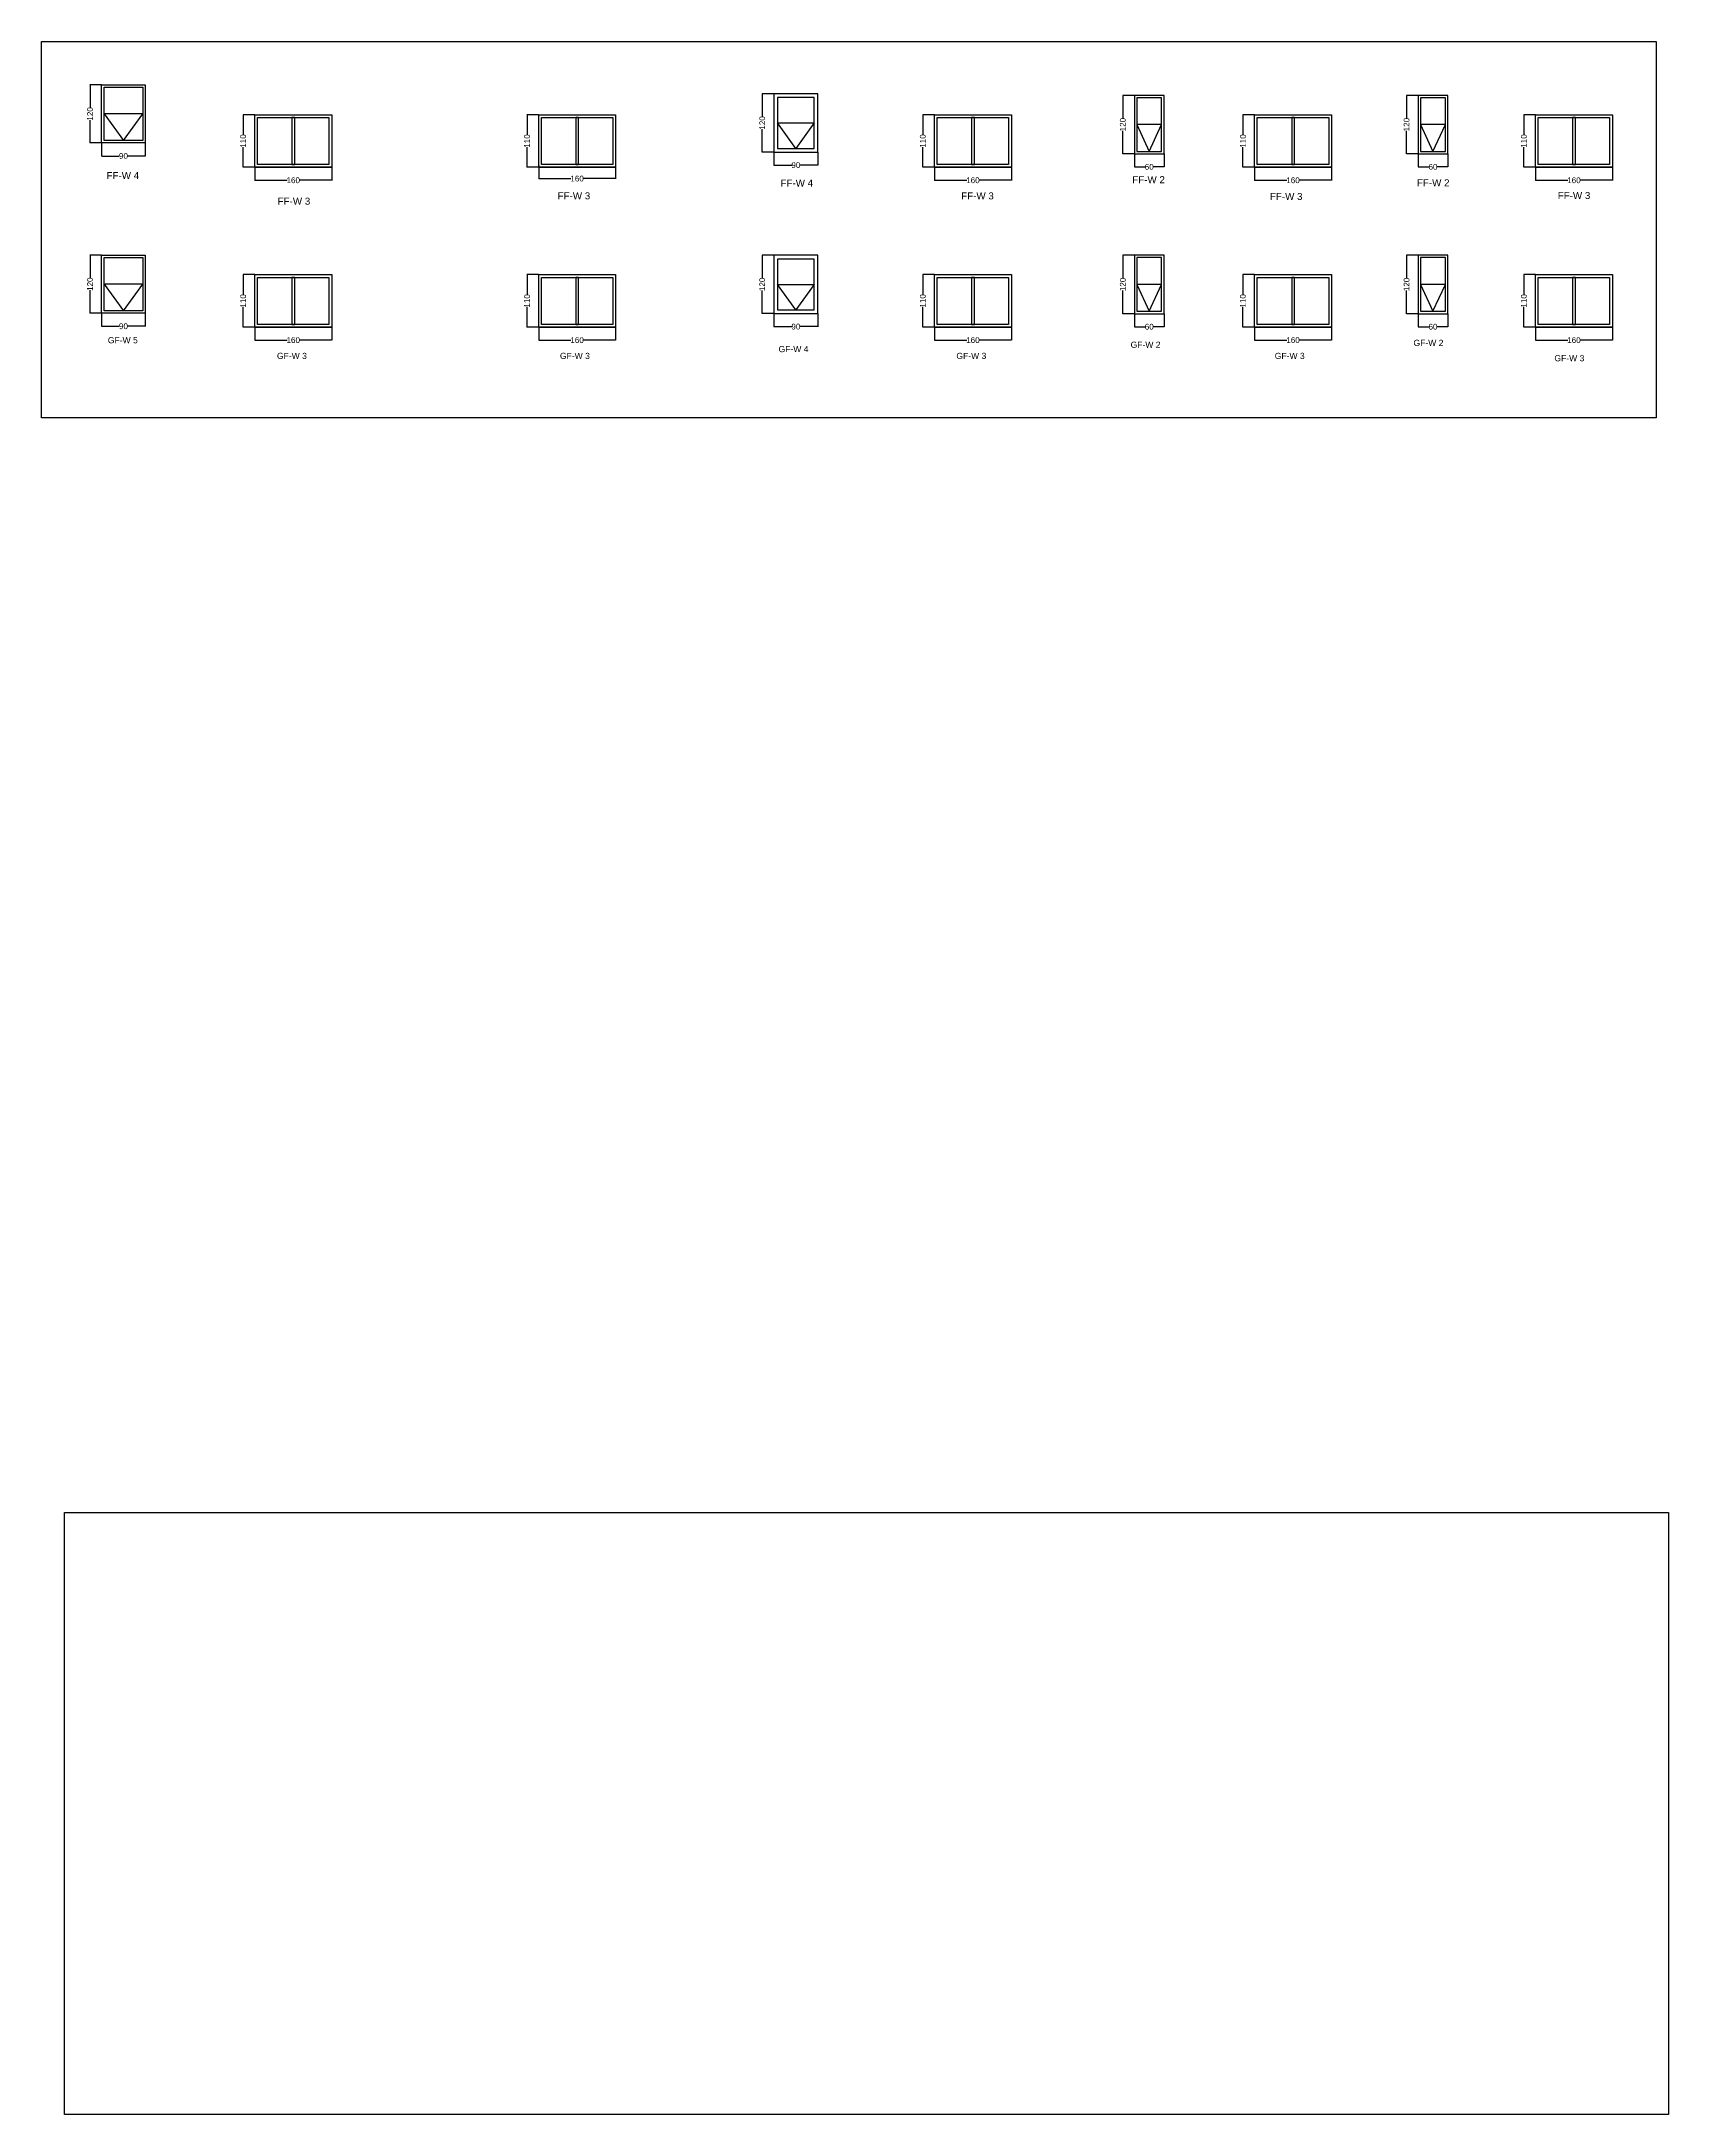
# Model space of a CAD drawing. Header units: centimetres. Extents: x -2070 to 55192, y -12264 to -4462.
# Drawn here: x 2207 to 5593, y -10912 to -6598 of the extents above; entities that cross this region are included whole.
import ezdxf

# ---------------------------------------------------------------- set-up
doc = ezdxf.new("R2010")
doc.units = ezdxf.units.CM
doc.header["$MEASUREMENT"] = 0
doc.layers.add('ARCHER', color=7, linetype='Continuous', lineweight=25)
doc.styles.get("Standard").update_dxf_attribs({"font": 'arial.ttf'})
doc.dimstyles.get("Standard").update_dxf_attribs({"dimtxt": 12, "dimasz": 0.0625, "dimexe": 0.18, "dimexo": 0.0625, "dimgap": 0.09, "dimtad": 0, "dimdec": 0, "dimrnd": 5, "dimzin": 0, "dimdsep": 46, "dimtxsty": 'Standard', "dimcen": 0.09, "dimclrt": 5, "dimadec": 0, "dimazin": 0, "dimtfac": 1, "dimtdec": 0, "dimtofl": 0, "dimtmove": 0, "dimatfit": 3, "dimfxl": 1, "dimtolj": 1, "dimtzin": 0, "dimarcsym": 0})
picture_1 = doc.add_image_def('image2.jpg', size_in_pixel=(1340, 503))

# ---------------------------------------------------------------- blocks, each defined once
blk = doc.blocks.new('*D422')
at = {"layer": 'ARCHER', "color": 0, "lineweight": -2, "ltscale": 1000, "transparency": 16777216}
for p, q in [((2650.726348088823, -7083.002722840426), (2626.441095945128, -7083.002722840426)), ((2626.621095945128, -7083.065222840426), (2626.621095945128, -7124.917420220137)), ((2626.621095945128, -7192.292045976381), (2626.621095945128, -7150.439848596671)), ((2650.726348088823, -7192.354545976381), (2626.441095945128, -7192.354545976381))]:
    blk.add_line(p, q, dxfattribs=at)
at = {"layer": 'ARCHER', "color": 0, "ltscale": 1000, "transparency": 16777216}
for points in [[(2626.610679278461, -7083.065222840426), (2626.631512611794, -7083.065222840426), (2626.621095945128, -7083.002722840426)], [(2626.610679278462, -7192.292045976381), (2626.631512611795, -7192.292045976381), (2626.621095945128, -7192.354545976381)]]:
    blk.add_solid(points, dxfattribs=at)
at = {"layer": 'Defpoints', "color": 0, "ltscale": 1000, "transparency": 16777216}
for p in [(2650.788848088823, -7083.002722840426), (2626.621095945128, -7192.354545976381), (2650.788848088823, -7192.354545976381)]:
    blk.add_point(p, dxfattribs=at)
at = {"layer": 'ARCHER', "color": 5, "ltscale": 1000, "transparency": 16777216, "insert": (2626.621095945125, -7137.678634408403), "char_height": 12, "attachment_point": 5, "rotation": 90}
blk.add_mtext('\\A1;110', dxfattribs=at)
blk = doc.blocks.new('*D423')
at = {"layer": 'ARCHER', "color": 0, "lineweight": -2, "ltscale": 1000, "transparency": 16777216}
for p, q in [((2650.788848088822, -7192.417045976381), (2650.788848088822, -7219.621957115743)), ((2810.788848088822, -7192.417045976381), (2810.788848088822, -7219.621957115743)), ((2650.851348088822, -7219.441957115742), (2718.027633900555, -7219.441957115742)), ((2810.726348088822, -7219.441957115742), (2743.55006227709, -7219.441957115742))]:
    blk.add_line(p, q, dxfattribs=at)
at = {"layer": 'ARCHER', "color": 0, "ltscale": 1000, "transparency": 16777216}
for points in [[(2650.851348088822, -7219.431540449075), (2650.851348088822, -7219.452373782409), (2650.788848088822, -7219.441957115742)], [(2810.726348088822, -7219.431540449075), (2810.726348088822, -7219.452373782409), (2810.788848088822, -7219.441957115742)]]:
    blk.add_solid(points, dxfattribs=at)
at = {"layer": 'Defpoints', "color": 0, "ltscale": 1000, "transparency": 16777216}
for p in [(2650.788848088822, -7192.354545976381), (2810.788848088822, -7192.354545976381), (2810.788848088822, -7219.441957115742)]:
    blk.add_point(p, dxfattribs=at)
at = {"layer": 'ARCHER', "color": 5, "ltscale": 1000, "transparency": 16777216, "insert": (2730.788848088822, -7219.441957115742), "char_height": 12, "attachment_point": 5}
blk.add_mtext('\\A1;160', dxfattribs=at)
blk = doc.blocks.new('*D424')
at = {"layer": 'ARCHER', "color": 0, "lineweight": -2, "ltscale": 1000, "transparency": 16777216}
for p, q in [((3241.504025550881, -7083.002722840427), (3217.218773407187, -7083.002722840427)), ((3217.398773407187, -7083.065222840427), (3217.398773407187, -7124.917420220137)), ((3217.398773407187, -7192.292045976382), (3217.398773407187, -7150.439848596671)), ((3241.504025550881, -7192.354545976382), (3217.218773407187, -7192.354545976382))]:
    blk.add_line(p, q, dxfattribs=at)
at = {"layer": 'ARCHER', "color": 0, "ltscale": 1000, "transparency": 16777216}
for points in [[(3217.38835674052, -7083.065222840427), (3217.409190073853, -7083.065222840427), (3217.398773407187, -7083.002722840427)], [(3217.388356740521, -7192.292045976382), (3217.409190073854, -7192.292045976382), (3217.398773407187, -7192.354545976382)]]:
    blk.add_solid(points, dxfattribs=at)
at = {"layer": 'Defpoints', "color": 0, "ltscale": 1000, "transparency": 16777216}
for p in [(3241.566525550881, -7083.002722840427), (3217.398773407187, -7192.354545976382), (3241.566525550881, -7192.354545976382)]:
    blk.add_point(p, dxfattribs=at)
at = {"layer": 'ARCHER', "color": 5, "ltscale": 1000, "transparency": 16777216, "insert": (3217.398773407184, -7137.678634408403), "char_height": 12, "attachment_point": 5, "rotation": 90}
blk.add_mtext('\\A1;110', dxfattribs=at)
blk = doc.blocks.new('*D425')
at = {"layer": 'ARCHER', "color": 0, "lineweight": -2, "ltscale": 1000, "transparency": 16777216}
for p, q in [((3241.566525550879, -7192.417045976382), (3241.566525550879, -7219.621957115743)), ((3401.566525550879, -7192.417045976382), (3401.566525550879, -7219.621957115743)), ((3241.629025550879, -7219.441957115743), (3308.805311362612, -7219.441957115743)), ((3401.504025550879, -7219.441957115743), (3334.327739739147, -7219.441957115743))]:
    blk.add_line(p, q, dxfattribs=at)
at = {"layer": 'ARCHER', "color": 0, "ltscale": 1000, "transparency": 16777216}
for points in [[(3241.629025550879, -7219.431540449076), (3241.629025550879, -7219.45237378241), (3241.566525550879, -7219.441957115743)], [(3401.504025550879, -7219.431540449076), (3401.504025550879, -7219.45237378241), (3401.566525550879, -7219.441957115743)]]:
    blk.add_solid(points, dxfattribs=at)
at = {"layer": 'Defpoints', "color": 0, "ltscale": 1000, "transparency": 16777216}
for p in [(3241.566525550879, -7192.354545976382), (3401.566525550879, -7192.354545976382), (3401.566525550879, -7219.441957115743)]:
    blk.add_point(p, dxfattribs=at)
at = {"layer": 'ARCHER', "color": 5, "ltscale": 1000, "transparency": 16777216, "insert": (3321.566525550879, -7219.441957115743), "char_height": 12, "attachment_point": 5}
blk.add_mtext('\\A1;160', dxfattribs=at)
blk = doc.blocks.new('*D426')
at = {"layer": 'ARCHER', "color": 0, "lineweight": -2, "ltscale": 1000, "transparency": 16777216}
for p, q in [((3241.504025550881, -6750.478126595469), (3217.218773407191, -6750.478126595469)), ((3217.398773407191, -6750.540626595469), (3217.398773407191, -6792.341220597395)), ((3217.398773407191, -6859.664242975855), (3217.398773407191, -6817.863648973929)), ((3241.504025550881, -6859.726742975855), (3217.218773407191, -6859.726742975855))]:
    blk.add_line(p, q, dxfattribs=at)
at = {"layer": 'ARCHER', "color": 0, "ltscale": 1000, "transparency": 16777216}
for points in [[(3217.388356740524, -6750.540626595469), (3217.409190073857, -6750.540626595469), (3217.398773407191, -6750.478126595469)], [(3217.388356740524, -6859.664242975855), (3217.409190073857, -6859.664242975855), (3217.398773407191, -6859.726742975855)]]:
    blk.add_solid(points, dxfattribs=at)
at = {"layer": 'Defpoints', "color": 0, "ltscale": 1000, "transparency": 16777216}
for p in [(3241.566525550881, -6750.478126595469), (3217.398773407191, -6859.726742975855), (3241.566525550881, -6859.726742975855)]:
    blk.add_point(p, dxfattribs=at)
at = {"layer": 'ARCHER', "color": 5, "ltscale": 1000, "transparency": 16777216, "insert": (3217.398773407188, -6805.102434785661), "char_height": 12, "attachment_point": 5, "rotation": 90}
blk.add_mtext('\\A1;110', dxfattribs=at)
blk = doc.blocks.new('*D427')
at = {"layer": 'ARCHER', "color": 0, "lineweight": -2, "ltscale": 1000, "transparency": 16777216}
for p, q in [((3241.566525550879, -6856.274406180312), (3241.566525550879, -6883.479317319674)), ((3401.566525550879, -6856.274406180312), (3401.566525550879, -6883.479317319674)), ((3241.629025550879, -6883.299317319674), (3308.805311362612, -6883.299317319674)), ((3401.504025550879, -6883.299317319674), (3334.327739739147, -6883.299317319674))]:
    blk.add_line(p, q, dxfattribs=at)
at = {"layer": 'ARCHER', "color": 0, "ltscale": 1000, "transparency": 16777216}
for points in [[(3241.629025550879, -6883.288900653007), (3241.629025550879, -6883.309733986341), (3241.566525550879, -6883.299317319674)], [(3401.504025550879, -6883.288900653007), (3401.504025550879, -6883.309733986341), (3401.566525550879, -6883.299317319674)]]:
    blk.add_solid(points, dxfattribs=at)
at = {"layer": 'Defpoints', "color": 0, "ltscale": 1000, "transparency": 16777216}
for p in [(3241.566525550879, -6856.211906180312), (3401.566525550879, -6856.211906180312), (3401.566525550879, -6883.299317319674)]:
    blk.add_point(p, dxfattribs=at)
at = {"layer": 'ARCHER', "color": 5, "ltscale": 1000, "transparency": 16777216, "insert": (3321.566525550879, -6883.299317319674), "char_height": 12, "attachment_point": 5}
blk.add_mtext('\\A1;160', dxfattribs=at)
blk = doc.blocks.new('*D428')
at = {"layer": 'ARCHER', "color": 0, "lineweight": -2, "ltscale": 1000, "transparency": 16777216}
for p, q in [((2650.726348088823, -6750.374919839899), (2626.441095945128, -6750.374919839899)), ((2626.621095945128, -6750.437419839899), (2626.621095945128, -6792.28961721961)), ((2626.621095945128, -6859.664242975854), (2626.621095945128, -6817.812045596144)), ((2650.726348088823, -6859.726742975854), (2626.441095945128, -6859.726742975854))]:
    blk.add_line(p, q, dxfattribs=at)
at = {"layer": 'ARCHER', "color": 0, "ltscale": 1000, "transparency": 16777216}
for points in [[(2626.610679278462, -6750.437419839899), (2626.631512611795, -6750.437419839899), (2626.621095945128, -6750.374919839899)], [(2626.610679278462, -6859.664242975854), (2626.631512611795, -6859.664242975854), (2626.621095945128, -6859.726742975854)]]:
    blk.add_solid(points, dxfattribs=at)
at = {"layer": 'Defpoints', "color": 0, "ltscale": 1000, "transparency": 16777216}
for p in [(2650.788848088823, -6750.374919839899), (2626.621095945128, -6859.726742975854), (2650.788848088823, -6859.726742975854)]:
    blk.add_point(p, dxfattribs=at)
at = {"layer": 'ARCHER', "color": 5, "ltscale": 1000, "transparency": 16777216, "insert": (2626.621095945126, -6805.050831407876), "char_height": 12, "attachment_point": 5, "rotation": 90}
blk.add_mtext('\\A1;110', dxfattribs=at)
blk = doc.blocks.new('*D429')
at = {"layer": 'ARCHER', "color": 0, "lineweight": -2, "ltscale": 1000, "transparency": 16777216}
for p, q in [((2650.788848088822, -6859.789242975854), (2650.788848088822, -6886.994154115216)), ((2650.851348088822, -6886.814154115215), (2718.027633900555, -6886.814154115215)), ((2810.726348088822, -6886.814154115215), (2743.55006227709, -6886.814154115215)), ((2810.788848088822, -6859.789242975854), (2810.788848088822, -6886.994154115216))]:
    blk.add_line(p, q, dxfattribs=at)
at = {"layer": 'ARCHER', "color": 0, "ltscale": 1000, "transparency": 16777216}
for points in [[(2650.851348088822, -6886.803737448548), (2650.851348088822, -6886.824570781882), (2650.788848088822, -6886.814154115215)], [(2810.726348088822, -6886.803737448548), (2810.726348088822, -6886.824570781882), (2810.788848088822, -6886.814154115215)]]:
    blk.add_solid(points, dxfattribs=at)
at = {"layer": 'Defpoints', "color": 0, "ltscale": 1000, "transparency": 16777216}
for p in [(2650.788848088822, -6859.726742975854), (2810.788848088822, -6859.726742975854), (2810.788848088822, -6886.814154115215)]:
    blk.add_point(p, dxfattribs=at)
at = {"layer": 'ARCHER', "color": 5, "ltscale": 1000, "transparency": 16777216, "insert": (2730.788848088822, -6886.814154115215), "char_height": 12, "attachment_point": 5}
blk.add_mtext('\\A1;160', dxfattribs=at)
blk = doc.blocks.new('*D430')
at = {"layer": 'ARCHER', "color": 0, "lineweight": -2, "ltscale": 1000, "transparency": 16777216}
for p, q in [((3730.841089251016, -7042.629935551904), (3706.555837107324, -7042.629935551904)), ((3706.735837107324, -7042.692435551904), (3706.735837107324, -7090.659474078977)), ((3706.735837107324, -7164.148940982584), (3706.735837107324, -7116.181902455512)), ((3730.841089251016, -7164.211440982584), (3706.555837107324, -7164.211440982584))]:
    blk.add_line(p, q, dxfattribs=at)
at = {"layer": 'ARCHER', "color": 0, "ltscale": 1000, "transparency": 16777216}
for points in [[(3706.725420440658, -7042.692435551904), (3706.746253773991, -7042.692435551904), (3706.735837107324, -7042.629935551904)], [(3706.725420440658, -7164.148940982584), (3706.746253773991, -7164.148940982584), (3706.735837107324, -7164.211440982584)]]:
    blk.add_solid(points, dxfattribs=at)
at = {"layer": 'Defpoints', "color": 0, "ltscale": 1000, "transparency": 16777216}
for p in [(3730.903589251016, -7042.629935551904), (3706.735837107324, -7164.211440982584), (3730.903589251016, -7164.211440982584)]:
    blk.add_point(p, dxfattribs=at)
at = {"layer": 'ARCHER', "color": 5, "ltscale": 1000, "transparency": 16777216, "insert": (3706.735837107321, -7103.420688267243), "char_height": 12, "attachment_point": 5, "rotation": 90}
blk.add_mtext('\\A1;120', dxfattribs=at)
blk = doc.blocks.new('*D431')
at = {"layer": 'ARCHER', "color": 0, "lineweight": -2, "ltscale": 1000, "transparency": 16777216}
for p, q in [((3730.903589251015, -7164.273940982584), (3730.903589251015, -7191.478852121946)), ((3730.966089251015, -7191.298852121946), (3768.094164370377, -7191.298852121946)), ((3822.550943446084, -7191.298852121946), (3785.422868326721, -7191.298852121946)), ((3822.613443446084, -7164.273940982584), (3822.613443446084, -7191.478852121946))]:
    blk.add_line(p, q, dxfattribs=at)
at = {"layer": 'ARCHER', "color": 0, "ltscale": 1000, "transparency": 16777216}
for points in [[(3730.966089251015, -7191.288435455279), (3730.966089251015, -7191.309268788613), (3730.903589251015, -7191.298852121946)], [(3822.550943446084, -7191.288435455279), (3822.550943446084, -7191.309268788613), (3822.613443446084, -7191.298852121946)]]:
    blk.add_solid(points, dxfattribs=at)
at = {"layer": 'Defpoints', "color": 0, "ltscale": 1000, "transparency": 16777216}
for p in [(3730.903589251015, -7164.211440982584), (3822.613443446084, -7164.211440982584), (3822.613443446084, -7191.298852121946)]:
    blk.add_point(p, dxfattribs=at)
at = {"layer": 'ARCHER', "color": 5, "ltscale": 1000, "transparency": 16777216, "insert": (3776.758516348549, -7191.298852121946), "char_height": 12, "attachment_point": 5}
blk.add_mtext('\\A1;90', dxfattribs=at)
blk = doc.blocks.new('*D432')
at = {"layer": 'ARCHER', "color": 0, "lineweight": -2, "ltscale": 1000, "transparency": 16777216}
for p, q in [((3730.841089251016, -6706.663539917059), (3706.555837107324, -6706.663539917059)), ((3706.735837107324, -6706.726039917059), (3706.735837107324, -6754.693078444132)), ((3706.735837107324, -6828.18254534774), (3706.735837107324, -6780.215506820667)), ((3730.841089251016, -6828.24504534774), (3706.555837107324, -6828.24504534774))]:
    blk.add_line(p, q, dxfattribs=at)
at = {"layer": 'ARCHER', "color": 0, "ltscale": 1000, "transparency": 16777216}
for points in [[(3706.725420440658, -6706.726039917059), (3706.746253773991, -6706.726039917059), (3706.735837107324, -6706.663539917059)], [(3706.725420440658, -6828.18254534774), (3706.746253773991, -6828.18254534774), (3706.735837107324, -6828.24504534774)]]:
    blk.add_solid(points, dxfattribs=at)
at = {"layer": 'Defpoints', "color": 0, "ltscale": 1000, "transparency": 16777216}
for p in [(3730.903589251016, -6706.663539917059), (3706.735837107324, -6828.24504534774), (3730.903589251016, -6828.24504534774)]:
    blk.add_point(p, dxfattribs=at)
at = {"layer": 'ARCHER', "color": 5, "ltscale": 1000, "transparency": 16777216, "insert": (3706.735837107321, -6767.454292632398), "char_height": 12, "attachment_point": 5, "rotation": 90}
blk.add_mtext('\\A1;120', dxfattribs=at)
blk = doc.blocks.new('*D433')
at = {"layer": 'ARCHER', "color": 0, "lineweight": -2, "ltscale": 1000, "transparency": 16777216}
for p, q in [((3730.903589251015, -6828.30754534774), (3730.903589251015, -6855.512456487101)), ((3730.966089251015, -6855.332456487101), (3768.094164370377, -6855.332456487101)), ((3822.550943446084, -6855.332456487101), (3785.422868326721, -6855.332456487101)), ((3822.613443446084, -6828.30754534774), (3822.613443446084, -6855.512456487101))]:
    blk.add_line(p, q, dxfattribs=at)
at = {"layer": 'ARCHER', "color": 0, "ltscale": 1000, "transparency": 16777216}
for points in [[(3730.966089251015, -6855.322039820434), (3730.966089251015, -6855.342873153768), (3730.903589251015, -6855.332456487101)], [(3822.550943446084, -6855.322039820434), (3822.550943446084, -6855.342873153768), (3822.613443446084, -6855.332456487101)]]:
    blk.add_solid(points, dxfattribs=at)
at = {"layer": 'Defpoints', "color": 0, "ltscale": 1000, "transparency": 16777216}
for p in [(3730.903589251015, -6828.24504534774), (3822.613443446084, -6828.24504534774), (3822.613443446084, -6855.332456487101)]:
    blk.add_point(p, dxfattribs=at)
at = {"layer": 'ARCHER', "color": 5, "ltscale": 1000, "transparency": 16777216, "insert": (3776.758516348549, -6855.332456487101), "char_height": 12, "attachment_point": 5}
blk.add_mtext('\\A1;90', dxfattribs=at)
blk = doc.blocks.new('*D434')
at = {"layer": 'ARCHER', "color": 0, "lineweight": -2, "ltscale": 1000, "transparency": 16777216}
for p, q in [((4065.045756274079, -6750.374919839899), (4040.760504130385, -6750.374919839899)), ((4040.940504130385, -6750.437419839899), (4040.940504130385, -6792.28961721961)), ((4040.940504130385, -6859.664242975854), (4040.940504130385, -6817.812045596144)), ((4065.045756274079, -6859.726742975854), (4040.760504130385, -6859.726742975854))]:
    blk.add_line(p, q, dxfattribs=at)
at = {"layer": 'ARCHER', "color": 0, "ltscale": 1000, "transparency": 16777216}
for points in [[(4040.930087463719, -6750.437419839899), (4040.950920797052, -6750.437419839899), (4040.940504130385, -6750.374919839899)], [(4040.930087463719, -6859.664242975854), (4040.950920797052, -6859.664242975854), (4040.940504130385, -6859.726742975854)]]:
    blk.add_solid(points, dxfattribs=at)
at = {"layer": 'Defpoints', "color": 0, "ltscale": 1000, "transparency": 16777216}
for p in [(4065.108256274079, -6750.374919839899), (4040.940504130385, -6859.726742975854), (4065.108256274079, -6859.726742975854)]:
    blk.add_point(p, dxfattribs=at)
at = {"layer": 'ARCHER', "color": 5, "ltscale": 1000, "transparency": 16777216, "insert": (4040.940504130383, -6805.050831407876), "char_height": 12, "attachment_point": 5, "rotation": 90}
blk.add_mtext('\\A1;110', dxfattribs=at)
blk = doc.blocks.new('*D435')
at = {"layer": 'ARCHER', "color": 0, "lineweight": -2, "ltscale": 1000, "transparency": 16777216}
for p, q in [((4065.108256274078, -6859.789242975854), (4065.108256274078, -6886.994154115216)), ((4065.170756274078, -6886.814154115215), (4132.34704208581, -6886.814154115215)), ((4225.045756274078, -6886.814154115215), (4157.869470462345, -6886.814154115215)), ((4225.108256274078, -6859.789242975854), (4225.108256274078, -6886.994154115216))]:
    blk.add_line(p, q, dxfattribs=at)
at = {"layer": 'ARCHER', "color": 0, "ltscale": 1000, "transparency": 16777216}
for points in [[(4065.170756274078, -6886.803737448548), (4065.170756274078, -6886.824570781882), (4065.108256274078, -6886.814154115215)], [(4225.045756274078, -6886.803737448548), (4225.045756274078, -6886.824570781882), (4225.108256274078, -6886.814154115215)]]:
    blk.add_solid(points, dxfattribs=at)
at = {"layer": 'Defpoints', "color": 0, "ltscale": 1000, "transparency": 16777216}
for p in [(4065.108256274078, -6859.726742975854), (4225.108256274078, -6859.726742975854), (4225.108256274078, -6886.814154115215)]:
    blk.add_point(p, dxfattribs=at)
at = {"layer": 'ARCHER', "color": 5, "ltscale": 1000, "transparency": 16777216, "insert": (4145.108256274078, -6886.814154115215), "char_height": 12, "attachment_point": 5}
blk.add_mtext('\\A1;160', dxfattribs=at)
blk = doc.blocks.new('*D436')
at = {"layer": 'ARCHER', "color": 0, "lineweight": -2, "ltscale": 1000, "transparency": 16777216}
for p, q in [((4481.197171778624, -6710.025763978923), (4456.911919634931, -6710.025763978923)), ((4457.091919634931, -6710.088263978923), (4457.091919634931, -6758.139751054292)), ((4457.091919634931, -6831.713666506195), (4457.091919634931, -6783.662179430827)), ((4481.197171778624, -6831.776166506195), (4456.911919634931, -6831.776166506195))]:
    blk.add_line(p, q, dxfattribs=at)
at = {"layer": 'ARCHER', "color": 0, "ltscale": 1000, "transparency": 16777216}
for points in [[(4457.081502968264, -6710.088263978923), (4457.102336301598, -6710.088263978923), (4457.091919634931, -6710.025763978923)], [(4457.081502968264, -6831.713666506195), (4457.102336301598, -6831.713666506195), (4457.091919634931, -6831.776166506195)]]:
    blk.add_solid(points, dxfattribs=at)
at = {"layer": 'Defpoints', "color": 0, "ltscale": 1000, "transparency": 16777216}
for p in [(4481.259671778624, -6710.025763978923), (4457.091919634931, -6831.776166506195), (4481.259671778624, -6831.776166506195)]:
    blk.add_point(p, dxfattribs=at)
at = {"layer": 'ARCHER', "color": 5, "ltscale": 1000, "transparency": 16777216, "insert": (4457.091919634929, -6770.900965242558), "char_height": 12, "attachment_point": 5, "rotation": 90}
blk.add_mtext('\\A1;120', dxfattribs=at)
blk = doc.blocks.new('*D437')
at = {"layer": 'ARCHER', "color": 0, "lineweight": -2, "ltscale": 1000, "transparency": 16777216}
for p, q in [((4481.259671778622, -6831.838666506195), (4481.259671778622, -6859.043577645557)), ((4481.322171778622, -6858.863577645557), (4503.356270525133, -6858.863577645557)), ((4542.784557539038, -6858.863577645557), (4520.750458792527, -6858.863577645557)), ((4542.847057539038, -6831.838666506195), (4542.847057539038, -6859.043577645557))]:
    blk.add_line(p, q, dxfattribs=at)
at = {"layer": 'ARCHER', "color": 0, "ltscale": 1000, "transparency": 16777216}
for points in [[(4481.322171778622, -6858.85316097889), (4481.322171778622, -6858.873994312224), (4481.259671778622, -6858.863577645557)], [(4542.784557539038, -6858.85316097889), (4542.784557539038, -6858.873994312224), (4542.847057539038, -6858.863577645557)]]:
    blk.add_solid(points, dxfattribs=at)
at = {"layer": 'Defpoints', "color": 0, "ltscale": 1000, "transparency": 16777216}
for p in [(4481.259671778622, -6831.776166506195), (4542.847057539038, -6831.776166506195), (4542.847057539038, -6858.863577645557)]:
    blk.add_point(p, dxfattribs=at)
at = {"layer": 'ARCHER', "color": 5, "ltscale": 1000, "transparency": 16777216, "insert": (4512.05336465883, -6858.863577645557), "char_height": 12, "attachment_point": 5}
blk.add_mtext('\\A1;60', dxfattribs=at)
blk = doc.blocks.new('*D438')
at = {"layer": 'ARCHER', "color": 0, "lineweight": -2, "ltscale": 1000, "transparency": 16777216}
for p, q in [((4731.229963969238, -6750.3749198399), (4706.944711825544, -6750.3749198399)), ((4707.124711825544, -6750.4374198399), (4707.124711825544, -6792.28961721961)), ((4707.124711825544, -6859.664242975855), (4707.124711825544, -6817.812045596144)), ((4731.229963969238, -6859.726742975855), (4706.944711825544, -6859.726742975855))]:
    blk.add_line(p, q, dxfattribs=at)
at = {"layer": 'ARCHER', "color": 0, "ltscale": 1000, "transparency": 16777216}
for points in [[(4707.114295158877, -6750.4374198399), (4707.135128492211, -6750.4374198399), (4707.124711825544, -6750.3749198399)], [(4707.114295158877, -6859.664242975855), (4707.135128492211, -6859.664242975855), (4707.124711825544, -6859.726742975855)]]:
    blk.add_solid(points, dxfattribs=at)
at = {"layer": 'Defpoints', "color": 0, "ltscale": 1000, "transparency": 16777216}
for p in [(4731.292463969238, -6750.3749198399), (4707.124711825544, -6859.726742975855), (4731.292463969238, -6859.726742975855)]:
    blk.add_point(p, dxfattribs=at)
at = {"layer": 'ARCHER', "color": 5, "ltscale": 1000, "transparency": 16777216, "insert": (4707.124711825541, -6805.050831407876), "char_height": 12, "attachment_point": 5, "rotation": 90}
blk.add_mtext('\\A1;110', dxfattribs=at)
blk = doc.blocks.new('*D439')
at = {"layer": 'ARCHER', "color": 0, "lineweight": -2, "ltscale": 1000, "transparency": 16777216}
for p, q in [((4731.292463969236, -6859.789242975855), (4731.292463969236, -6886.994154115217)), ((4731.354963969236, -6886.814154115216), (4798.531249780969, -6886.814154115216)), ((4891.229963969236, -6886.814154115216), (4824.053678157504, -6886.814154115216)), ((4891.292463969236, -6859.789242975855), (4891.292463969236, -6886.994154115217))]:
    blk.add_line(p, q, dxfattribs=at)
at = {"layer": 'ARCHER', "color": 0, "ltscale": 1000, "transparency": 16777216}
for points in [[(4731.354963969236, -6886.803737448549), (4731.354963969236, -6886.824570781883), (4731.292463969236, -6886.814154115216)], [(4891.229963969236, -6886.803737448549), (4891.229963969236, -6886.824570781883), (4891.292463969236, -6886.814154115216)]]:
    blk.add_solid(points, dxfattribs=at)
at = {"layer": 'Defpoints', "color": 0, "ltscale": 1000, "transparency": 16777216}
for p in [(4731.292463969236, -6859.726742975855), (4891.292463969236, -6859.726742975855), (4891.292463969236, -6886.814154115216)]:
    blk.add_point(p, dxfattribs=at)
at = {"layer": 'ARCHER', "color": 5, "ltscale": 1000, "transparency": 16777216, "insert": (4811.292463969236, -6886.814154115216), "char_height": 12, "attachment_point": 5}
blk.add_mtext('\\A1;160', dxfattribs=at)
blk = doc.blocks.new('*D440')
at = {"layer": 'ARCHER', "color": 0, "lineweight": -2, "ltscale": 1000, "transparency": 16777216}
for p, q in [((5071.648197655975, -6710.025763978923), (5047.362945512283, -6710.025763978923)), ((5047.542945512283, -6710.088263978923), (5047.542945512283, -6758.139751054292)), ((5047.542945512283, -6831.713666506195), (5047.542945512283, -6783.662179430827)), ((5071.648197655975, -6831.776166506195), (5047.362945512283, -6831.776166506195))]:
    blk.add_line(p, q, dxfattribs=at)
at = {"layer": 'ARCHER', "color": 0, "ltscale": 1000, "transparency": 16777216}
for points in [[(5047.532528845616, -6710.088263978923), (5047.55336217895, -6710.088263978923), (5047.542945512283, -6710.025763978923)], [(5047.532528845616, -6831.713666506195), (5047.55336217895, -6831.713666506195), (5047.542945512283, -6831.776166506195)]]:
    blk.add_solid(points, dxfattribs=at)
at = {"layer": 'Defpoints', "color": 0, "ltscale": 1000, "transparency": 16777216}
for p in [(5071.710697655975, -6710.025763978923), (5047.542945512283, -6831.776166506195), (5071.710697655975, -6831.776166506195)]:
    blk.add_point(p, dxfattribs=at)
at = {"layer": 'ARCHER', "color": 5, "ltscale": 1000, "transparency": 16777216, "insert": (5047.54294551228, -6770.900965242558), "char_height": 12, "attachment_point": 5, "rotation": 90}
blk.add_mtext('\\A1;120', dxfattribs=at)
blk = doc.blocks.new('*D441')
at = {"layer": 'ARCHER', "color": 0, "lineweight": -2, "ltscale": 1000, "transparency": 16777216}
for p, q in [((5071.710697655973, -6831.838666506195), (5071.710697655973, -6859.043577645557)), ((5071.773197655973, -6858.863577645557), (5093.807296402485, -6858.863577645557)), ((5133.23558341639, -6858.863577645557), (5111.201484669878, -6858.863577645557)), ((5133.29808341639, -6831.838666506192), (5133.29808341639, -6859.043577645557))]:
    blk.add_line(p, q, dxfattribs=at)
at = {"layer": 'ARCHER', "color": 0, "ltscale": 1000, "transparency": 16777216}
for points in [[(5071.773197655973, -6858.85316097889), (5071.773197655973, -6858.873994312224), (5071.710697655973, -6858.863577645557)], [(5133.23558341639, -6858.85316097889), (5133.23558341639, -6858.873994312224), (5133.29808341639, -6858.863577645557)]]:
    blk.add_solid(points, dxfattribs=at)
at = {"layer": 'Defpoints', "color": 0, "ltscale": 1000, "transparency": 16777216}
for p in [(5071.710697655973, -6831.776166506195), (5133.29808341639, -6831.776166506192), (5133.29808341639, -6858.863577645557)]:
    blk.add_point(p, dxfattribs=at)
at = {"layer": 'ARCHER', "color": 5, "ltscale": 1000, "transparency": 16777216, "insert": (5102.504390536182, -6858.863577645557), "char_height": 12, "attachment_point": 5}
blk.add_mtext('\\A1;60', dxfattribs=at)
blk = doc.blocks.new('*D442')
at = {"layer": 'ARCHER', "color": 0, "lineweight": -2, "ltscale": 1000, "transparency": 16777216}
for p, q in [((5315.754871141015, -6750.374919839899), (5291.46961899732, -6750.374919839899)), ((5291.64961899732, -6750.437419839899), (5291.64961899732, -6792.28961721961)), ((5291.64961899732, -6859.664242975854), (5291.64961899732, -6817.812045596144)), ((5315.754871141015, -6859.726742975854), (5291.46961899732, -6859.726742975854))]:
    blk.add_line(p, q, dxfattribs=at)
at = {"layer": 'ARCHER', "color": 0, "ltscale": 1000, "transparency": 16777216}
for points in [[(5291.639202330653, -6750.437419839899), (5291.660035663987, -6750.437419839899), (5291.64961899732, -6750.374919839899)], [(5291.639202330653, -6859.664242975854), (5291.660035663987, -6859.664242975854), (5291.64961899732, -6859.726742975854)]]:
    blk.add_solid(points, dxfattribs=at)
at = {"layer": 'Defpoints', "color": 0, "ltscale": 1000, "transparency": 16777216}
for p in [(5315.817371141015, -6750.374919839899), (5291.64961899732, -6859.726742975854), (5315.817371141015, -6859.726742975854)]:
    blk.add_point(p, dxfattribs=at)
at = {"layer": 'ARCHER', "color": 5, "ltscale": 1000, "transparency": 16777216, "insert": (5291.649618997318, -6805.050831407876), "char_height": 12, "attachment_point": 5, "rotation": 90}
blk.add_mtext('\\A1;110', dxfattribs=at)
blk = doc.blocks.new('*D443')
at = {"layer": 'ARCHER', "color": 0, "lineweight": -2, "ltscale": 1000, "transparency": 16777216}
for p, q in [((5315.817371141013, -6859.789242975854), (5315.817371141013, -6886.994154115216)), ((5315.879871141013, -6886.814154115215), (5383.056156952745, -6886.814154115215)), ((5475.754871141013, -6886.814154115215), (5408.57858532928, -6886.814154115215)), ((5475.817371141013, -6859.789242975854), (5475.817371141013, -6886.994154115216))]:
    blk.add_line(p, q, dxfattribs=at)
at = {"layer": 'ARCHER', "color": 0, "ltscale": 1000, "transparency": 16777216}
for points in [[(5315.879871141013, -6886.803737448548), (5315.879871141013, -6886.824570781882), (5315.817371141013, -6886.814154115215)], [(5475.754871141013, -6886.803737448548), (5475.754871141013, -6886.824570781882), (5475.817371141013, -6886.814154115215)]]:
    blk.add_solid(points, dxfattribs=at)
at = {"layer": 'Defpoints', "color": 0, "ltscale": 1000, "transparency": 16777216}
for p in [(5315.817371141013, -6859.726742975854), (5475.817371141013, -6859.726742975854), (5475.817371141013, -6886.814154115215)]:
    blk.add_point(p, dxfattribs=at)
at = {"layer": 'ARCHER', "color": 5, "ltscale": 1000, "transparency": 16777216, "insert": (5395.817371141013, -6886.814154115215), "char_height": 12, "attachment_point": 5}
blk.add_mtext('\\A1;160', dxfattribs=at)
blk = doc.blocks.new('*D444')
at = {"layer": 'ARCHER', "color": 0, "lineweight": -2, "ltscale": 1000, "transparency": 16777216}
for p, q in [((5315.754871141015, -7083.002722840426), (5291.46961899732, -7083.002722840426)), ((5291.64961899732, -7083.065222840426), (5291.64961899732, -7124.917420220137)), ((5291.64961899732, -7192.292045976381), (5291.64961899732, -7150.439848596671)), ((5315.754871141015, -7192.354545976381), (5291.46961899732, -7192.354545976381))]:
    blk.add_line(p, q, dxfattribs=at)
at = {"layer": 'ARCHER', "color": 0, "ltscale": 1000, "transparency": 16777216}
for points in [[(5291.639202330653, -7083.065222840426), (5291.660035663987, -7083.065222840426), (5291.64961899732, -7083.002722840426)], [(5291.639202330653, -7192.292045976381), (5291.660035663987, -7192.292045976381), (5291.64961899732, -7192.354545976381)]]:
    blk.add_solid(points, dxfattribs=at)
at = {"layer": 'Defpoints', "color": 0, "ltscale": 1000, "transparency": 16777216}
for p in [(5315.817371141015, -7083.002722840426), (5291.64961899732, -7192.354545976381), (5315.817371141015, -7192.354545976381)]:
    blk.add_point(p, dxfattribs=at)
at = {"layer": 'ARCHER', "color": 5, "ltscale": 1000, "transparency": 16777216, "insert": (5291.649618997318, -7137.678634408403), "char_height": 12, "attachment_point": 5, "rotation": 90}
blk.add_mtext('\\A1;110', dxfattribs=at)
blk = doc.blocks.new('*D445')
at = {"layer": 'ARCHER', "color": 0, "lineweight": -2, "ltscale": 1000, "transparency": 16777216}
for p, q in [((5315.817371141013, -7192.417045976381), (5315.817371141013, -7219.621957115743)), ((5475.817371141013, -7192.417045976381), (5475.817371141013, -7219.621957115743)), ((5315.879871141013, -7219.441957115742), (5383.056156952745, -7219.441957115742)), ((5475.754871141013, -7219.441957115742), (5408.57858532928, -7219.441957115742))]:
    blk.add_line(p, q, dxfattribs=at)
at = {"layer": 'ARCHER', "color": 0, "ltscale": 1000, "transparency": 16777216}
for points in [[(5315.879871141013, -7219.431540449075), (5315.879871141013, -7219.452373782409), (5315.817371141013, -7219.441957115742)], [(5475.754871141013, -7219.431540449075), (5475.754871141013, -7219.452373782409), (5475.817371141013, -7219.441957115742)]]:
    blk.add_solid(points, dxfattribs=at)
at = {"layer": 'Defpoints', "color": 0, "ltscale": 1000, "transparency": 16777216}
for p in [(5315.817371141013, -7192.354545976381), (5475.817371141013, -7192.354545976381), (5475.817371141013, -7219.441957115742)]:
    blk.add_point(p, dxfattribs=at)
at = {"layer": 'ARCHER', "color": 5, "ltscale": 1000, "transparency": 16777216, "insert": (5395.817371141013, -7219.441957115742), "char_height": 12, "attachment_point": 5}
blk.add_mtext('\\A1;160', dxfattribs=at)
blk = doc.blocks.new('*D446')
at = {"layer": 'ARCHER', "color": 0, "lineweight": -2, "ltscale": 1000, "transparency": 16777216}
for p, q in [((5071.648197655975, -7042.65356697945), (5047.362945512283, -7042.65356697945)), ((5047.542945512283, -7042.71606697945), (5047.542945512283, -7090.767554054819)), ((5047.542945512283, -7164.341469506722), (5047.542945512283, -7116.289982431354)), ((5071.648197655975, -7164.403969506722), (5047.362945512283, -7164.403969506722))]:
    blk.add_line(p, q, dxfattribs=at)
at = {"layer": 'ARCHER', "color": 0, "ltscale": 1000, "transparency": 16777216}
for points in [[(5047.532528845616, -7042.71606697945), (5047.55336217895, -7042.71606697945), (5047.542945512283, -7042.65356697945)], [(5047.532528845616, -7164.341469506722), (5047.55336217895, -7164.341469506722), (5047.542945512283, -7164.403969506722)]]:
    blk.add_solid(points, dxfattribs=at)
at = {"layer": 'Defpoints', "color": 0, "ltscale": 1000, "transparency": 16777216}
for p in [(5071.710697655975, -7042.65356697945), (5047.542945512283, -7164.403969506722), (5071.710697655975, -7164.403969506722)]:
    blk.add_point(p, dxfattribs=at)
at = {"layer": 'ARCHER', "color": 5, "ltscale": 1000, "transparency": 16777216, "insert": (5047.54294551228, -7103.528768243085), "char_height": 12, "attachment_point": 5, "rotation": 90}
blk.add_mtext('\\A1;120', dxfattribs=at)
blk = doc.blocks.new('*D447')
at = {"layer": 'ARCHER', "color": 0, "lineweight": -2, "ltscale": 1000, "transparency": 16777216}
for p, q in [((5071.710697655973, -7164.466469506722), (5071.710697655973, -7191.671380646084)), ((5071.773197655973, -7191.491380646084), (5093.807296402485, -7191.491380646084)), ((5133.23558341639, -7191.491380646084), (5111.201484669878, -7191.491380646084)), ((5133.29808341639, -7164.466469506722), (5133.29808341639, -7191.671380646084))]:
    blk.add_line(p, q, dxfattribs=at)
at = {"layer": 'ARCHER', "color": 0, "ltscale": 1000, "transparency": 16777216}
for points in [[(5071.773197655973, -7191.480963979417), (5071.773197655973, -7191.501797312751), (5071.710697655973, -7191.491380646084)], [(5133.23558341639, -7191.480963979417), (5133.23558341639, -7191.501797312751), (5133.29808341639, -7191.491380646084)]]:
    blk.add_solid(points, dxfattribs=at)
at = {"layer": 'Defpoints', "color": 0, "ltscale": 1000, "transparency": 16777216}
for p in [(5071.710697655973, -7164.403969506722), (5133.29808341639, -7164.403969506722), (5133.29808341639, -7191.491380646084)]:
    blk.add_point(p, dxfattribs=at)
at = {"layer": 'ARCHER', "color": 5, "ltscale": 1000, "transparency": 16777216, "insert": (5102.504390536182, -7191.491380646084), "char_height": 12, "attachment_point": 5}
blk.add_mtext('\\A1;60', dxfattribs=at)
blk = doc.blocks.new('*D448')
at = {"layer": 'ARCHER', "color": 0, "lineweight": -2, "ltscale": 1000, "transparency": 16777216}
for p, q in [((4731.229963969238, -7083.002722840427), (4706.944711825544, -7083.002722840427)), ((4707.124711825544, -7083.065222840427), (4707.124711825544, -7124.917420220137)), ((4707.124711825544, -7192.292045976382), (4707.124711825544, -7150.439848596671)), ((4731.229963969238, -7192.354545976382), (4706.944711825544, -7192.354545976382))]:
    blk.add_line(p, q, dxfattribs=at)
at = {"layer": 'ARCHER', "color": 0, "ltscale": 1000, "transparency": 16777216}
for points in [[(4707.114295158877, -7083.065222840427), (4707.135128492211, -7083.065222840427), (4707.124711825544, -7083.002722840427)], [(4707.114295158877, -7192.292045976382), (4707.135128492211, -7192.292045976382), (4707.124711825544, -7192.354545976382)]]:
    blk.add_solid(points, dxfattribs=at)
at = {"layer": 'Defpoints', "color": 0, "ltscale": 1000, "transparency": 16777216}
for p in [(4731.292463969238, -7083.002722840427), (4707.124711825544, -7192.354545976382), (4731.292463969238, -7192.354545976382)]:
    blk.add_point(p, dxfattribs=at)
at = {"layer": 'ARCHER', "color": 5, "ltscale": 1000, "transparency": 16777216, "insert": (4707.124711825541, -7137.678634408403), "char_height": 12, "attachment_point": 5, "rotation": 90}
blk.add_mtext('\\A1;110', dxfattribs=at)
blk = doc.blocks.new('*D449')
at = {"layer": 'ARCHER', "color": 0, "lineweight": -2, "ltscale": 1000, "transparency": 16777216}
for p, q in [((4731.292463969236, -7192.417045976382), (4731.292463969236, -7219.621957115743)), ((4891.292463969236, -7192.417045976382), (4891.292463969236, -7219.621957115743)), ((4731.354963969236, -7219.441957115743), (4798.531249780969, -7219.441957115743)), ((4891.229963969236, -7219.441957115743), (4824.053678157504, -7219.441957115743))]:
    blk.add_line(p, q, dxfattribs=at)
at = {"layer": 'ARCHER', "color": 0, "ltscale": 1000, "transparency": 16777216}
for points in [[(4731.354963969236, -7219.431540449076), (4731.354963969236, -7219.45237378241), (4731.292463969236, -7219.441957115743)], [(4891.229963969236, -7219.431540449076), (4891.229963969236, -7219.45237378241), (4891.292463969236, -7219.441957115743)]]:
    blk.add_solid(points, dxfattribs=at)
at = {"layer": 'Defpoints', "color": 0, "ltscale": 1000, "transparency": 16777216}
for p in [(4731.292463969236, -7192.354545976382), (4891.292463969236, -7192.354545976382), (4891.292463969236, -7219.441957115743)]:
    blk.add_point(p, dxfattribs=at)
at = {"layer": 'ARCHER', "color": 5, "ltscale": 1000, "transparency": 16777216, "insert": (4811.292463969236, -7219.441957115743), "char_height": 12, "attachment_point": 5}
blk.add_mtext('\\A1;160', dxfattribs=at)
blk = doc.blocks.new('*D450')
at = {"layer": 'ARCHER', "color": 0, "lineweight": -2, "ltscale": 1000, "transparency": 16777216}
for p, q in [((4481.197171778624, -7042.65356697945), (4456.911919634931, -7042.65356697945)), ((4457.091919634931, -7042.71606697945), (4457.091919634931, -7090.767554054819)), ((4457.091919634931, -7164.341469506722), (4457.091919634931, -7116.289982431354)), ((4481.197171778624, -7164.403969506722), (4456.911919634931, -7164.403969506722))]:
    blk.add_line(p, q, dxfattribs=at)
at = {"layer": 'ARCHER', "color": 0, "ltscale": 1000, "transparency": 16777216}
for points in [[(4457.081502968264, -7042.71606697945), (4457.102336301598, -7042.71606697945), (4457.091919634931, -7042.65356697945)], [(4457.081502968264, -7164.341469506722), (4457.102336301598, -7164.341469506722), (4457.091919634931, -7164.403969506722)]]:
    blk.add_solid(points, dxfattribs=at)
at = {"layer": 'Defpoints', "color": 0, "ltscale": 1000, "transparency": 16777216}
for p in [(4481.259671778624, -7042.65356697945), (4457.091919634931, -7164.403969506722), (4481.259671778624, -7164.403969506722)]:
    blk.add_point(p, dxfattribs=at)
at = {"layer": 'ARCHER', "color": 5, "ltscale": 1000, "transparency": 16777216, "insert": (4457.091919634929, -7103.528768243085), "char_height": 12, "attachment_point": 5, "rotation": 90}
blk.add_mtext('\\A1;120', dxfattribs=at)
blk = doc.blocks.new('*D451')
at = {"layer": 'ARCHER', "color": 0, "lineweight": -2, "ltscale": 1000, "transparency": 16777216}
for p, q in [((4481.259671778622, -7164.466469506722), (4481.259671778622, -7191.671380646084)), ((4481.322171778622, -7191.491380646084), (4503.356270525133, -7191.491380646084)), ((4542.784557539038, -7191.491380646084), (4520.750458792527, -7191.491380646084)), ((4542.847057539038, -7164.466469506719), (4542.847057539038, -7191.671380646084))]:
    blk.add_line(p, q, dxfattribs=at)
at = {"layer": 'ARCHER', "color": 0, "ltscale": 1000, "transparency": 16777216}
for points in [[(4481.322171778622, -7191.480963979417), (4481.322171778622, -7191.501797312751), (4481.259671778622, -7191.491380646084)], [(4542.784557539038, -7191.480963979417), (4542.784557539038, -7191.501797312751), (4542.847057539038, -7191.491380646084)]]:
    blk.add_solid(points, dxfattribs=at)
at = {"layer": 'Defpoints', "color": 0, "ltscale": 1000, "transparency": 16777216}
for p in [(4481.259671778622, -7164.403969506722), (4542.847057539038, -7164.403969506719), (4542.847057539038, -7191.491380646084)]:
    blk.add_point(p, dxfattribs=at)
at = {"layer": 'ARCHER', "color": 5, "ltscale": 1000, "transparency": 16777216, "insert": (4512.05336465883, -7191.491380646084), "char_height": 12, "attachment_point": 5}
blk.add_mtext('\\A1;60', dxfattribs=at)
blk = doc.blocks.new('*D452')
at = {"layer": 'ARCHER', "color": 0, "lineweight": -2, "ltscale": 1000, "transparency": 16777216}
for p, q in [((4065.045756274079, -7083.002722840426), (4040.760504130385, -7083.002722840426)), ((4040.940504130385, -7083.065222840426), (4040.940504130385, -7124.917420220137)), ((4040.940504130385, -7192.292045976381), (4040.940504130385, -7150.439848596671)), ((4065.045756274079, -7192.354545976381), (4040.760504130385, -7192.354545976381))]:
    blk.add_line(p, q, dxfattribs=at)
at = {"layer": 'ARCHER', "color": 0, "ltscale": 1000, "transparency": 16777216}
for points in [[(4040.930087463718, -7083.065222840426), (4040.950920797051, -7083.065222840426), (4040.940504130385, -7083.002722840426)], [(4040.930087463719, -7192.292045976381), (4040.950920797052, -7192.292045976381), (4040.940504130385, -7192.354545976381)]]:
    blk.add_solid(points, dxfattribs=at)
at = {"layer": 'Defpoints', "color": 0, "ltscale": 1000, "transparency": 16777216}
for p in [(4065.108256274079, -7083.002722840426), (4040.940504130385, -7192.354545976381), (4065.108256274079, -7192.354545976381)]:
    blk.add_point(p, dxfattribs=at)
at = {"layer": 'ARCHER', "color": 5, "ltscale": 1000, "transparency": 16777216, "insert": (4040.940504130382, -7137.678634408403), "char_height": 12, "attachment_point": 5, "rotation": 90}
blk.add_mtext('\\A1;110', dxfattribs=at)
blk = doc.blocks.new('*D453')
at = {"layer": 'ARCHER', "color": 0, "lineweight": -2, "ltscale": 1000, "transparency": 16777216}
for p, q in [((4065.108256274078, -7192.417045976381), (4065.108256274078, -7219.621957115743)), ((4225.108256274078, -7192.417045976381), (4225.108256274078, -7219.621957115743)), ((4065.170756274078, -7219.441957115742), (4132.34704208581, -7219.441957115742)), ((4225.045756274078, -7219.441957115742), (4157.869470462345, -7219.441957115742))]:
    blk.add_line(p, q, dxfattribs=at)
at = {"layer": 'ARCHER', "color": 0, "ltscale": 1000, "transparency": 16777216}
for points in [[(4065.170756274078, -7219.431540449075), (4065.170756274078, -7219.452373782409), (4065.108256274078, -7219.441957115742)], [(4225.045756274078, -7219.431540449075), (4225.045756274078, -7219.452373782409), (4225.108256274078, -7219.441957115742)]]:
    blk.add_solid(points, dxfattribs=at)
at = {"layer": 'Defpoints', "color": 0, "ltscale": 1000, "transparency": 16777216}
for p in [(4065.108256274078, -7192.354545976381), (4225.108256274078, -7192.354545976381), (4225.108256274078, -7219.441957115742)]:
    blk.add_point(p, dxfattribs=at)
at = {"layer": 'ARCHER', "color": 5, "ltscale": 1000, "transparency": 16777216, "insert": (4145.108256274078, -7219.441957115742), "char_height": 12, "attachment_point": 5}
blk.add_mtext('\\A1;160', dxfattribs=at)
blk = doc.blocks.new('*D472')
at = {"layer": 'ARCHER', "color": 0, "lineweight": -2, "ltscale": 1000, "transparency": 16777216}
for p, q in [((2332.075605069492, -6688.043134046307), (2307.7903529258, -6688.043134046307)), ((2307.970352925799, -6688.105634046307), (2307.970352925799, -6735.834136814963)), ((2307.970352925799, -6809.085067960154), (2307.970352925799, -6761.356565191498)), ((2332.075605069492, -6809.147567960154), (2307.7903529258, -6809.147567960154))]:
    blk.add_line(p, q, dxfattribs=at)
at = {"layer": 'ARCHER', "color": 0, "ltscale": 1000, "transparency": 16777216}
for points in [[(2307.959936259133, -6688.105634046307), (2307.980769592466, -6688.105634046307), (2307.970352925799, -6688.043134046307)], [(2307.959936259133, -6809.085067960154), (2307.980769592466, -6809.085067960154), (2307.970352925799, -6809.147567960154)]]:
    blk.add_solid(points, dxfattribs=at)
at = {"layer": 'Defpoints', "color": 0, "ltscale": 1000, "transparency": 16777216}
for p in [(2332.138105069492, -6688.043134046307), (2307.970352925799, -6809.147567960154), (2332.138105069492, -6809.147567960154)]:
    blk.add_point(p, dxfattribs=at)
at = {"layer": 'ARCHER', "color": 5, "ltscale": 1000, "transparency": 16777216, "insert": (2307.970352925797, -6748.59535100323), "char_height": 12, "attachment_point": 5, "rotation": 90}
blk.add_mtext('\\A1;120', dxfattribs=at)
blk = doc.blocks.new('*D473')
at = {"layer": 'ARCHER', "color": 0, "lineweight": -2, "ltscale": 1000, "transparency": 16777216}
for p, q in [((2332.138105069491, -6809.210067960154), (2332.138105069491, -6836.414979099515)), ((2422.84727395323, -6809.210067960154), (2422.84727395323, -6836.414979099515)), ((2332.200605069491, -6836.234979099515), (2368.828337533188, -6836.234979099515)), ((2422.78477395323, -6836.234979099515), (2386.157041489532, -6836.234979099515))]:
    blk.add_line(p, q, dxfattribs=at)
at = {"layer": 'ARCHER', "color": 0, "ltscale": 1000, "transparency": 16777216}
for points in [[(2332.200605069491, -6836.224562432848), (2332.200605069491, -6836.245395766182), (2332.138105069491, -6836.234979099515)], [(2422.78477395323, -6836.224562432848), (2422.78477395323, -6836.245395766182), (2422.84727395323, -6836.234979099515)]]:
    blk.add_solid(points, dxfattribs=at)
at = {"layer": 'Defpoints', "color": 0, "ltscale": 1000, "transparency": 16777216}
for p in [(2332.138105069491, -6809.147567960154), (2422.84727395323, -6809.147567960154), (2422.84727395323, -6836.234979099515)]:
    blk.add_point(p, dxfattribs=at)
at = {"layer": 'ARCHER', "color": 5, "ltscale": 1000, "transparency": 16777216, "insert": (2377.49268951136, -6836.234979099515), "char_height": 12, "attachment_point": 5}
blk.add_mtext('\\A1;90', dxfattribs=at)
blk = doc.blocks.new('*D474')
at = {"layer": 'ARCHER', "color": 0, "lineweight": -2, "ltscale": 1000, "transparency": 16777216}
for p, q in [((2332.075605069492, -7042.373531343499), (2307.790352925801, -7042.373531343499)), ((2307.970352925801, -7042.436031343499), (2307.970352925801, -7090.164534112155)), ((2307.970352925801, -7163.415465257345), (2307.970352925801, -7115.686962488689)), ((2332.075605069492, -7163.477965257345), (2307.790352925801, -7163.477965257345))]:
    blk.add_line(p, q, dxfattribs=at)
at = {"layer": 'ARCHER', "color": 0, "ltscale": 1000, "transparency": 16777216}
for points in [[(2307.959936259135, -7042.436031343499), (2307.980769592468, -7042.436031343499), (2307.970352925801, -7042.373531343499)], [(2307.959936259135, -7163.415465257345), (2307.980769592468, -7163.415465257345), (2307.970352925801, -7163.477965257345)]]:
    blk.add_solid(points, dxfattribs=at)
at = {"layer": 'Defpoints', "color": 0, "ltscale": 1000, "transparency": 16777216}
for p in [(2332.138105069492, -7042.373531343499), (2307.970352925801, -7163.477965257345), (2332.138105069492, -7163.477965257345)]:
    blk.add_point(p, dxfattribs=at)
at = {"layer": 'ARCHER', "color": 5, "ltscale": 1000, "transparency": 16777216, "insert": (2307.970352925799, -7102.925748300421), "char_height": 12, "attachment_point": 5, "rotation": 90}
blk.add_mtext('\\A1;120', dxfattribs=at)
blk = doc.blocks.new('*D475')
at = {"layer": 'ARCHER', "color": 0, "lineweight": -2, "ltscale": 1000, "transparency": 16777216}
for p, q in [((2332.138105069491, -7163.540465257345), (2332.138105069491, -7190.745376396707)), ((2332.200605069491, -7190.565376396707), (2368.828337533188, -7190.565376396707)), ((2422.78477395323, -7190.565376396707), (2386.157041489532, -7190.565376396707)), ((2422.84727395323, -7163.540465257345), (2422.84727395323, -7190.745376396707))]:
    blk.add_line(p, q, dxfattribs=at)
at = {"layer": 'ARCHER', "color": 0, "ltscale": 1000, "transparency": 16777216}
for points in [[(2332.200605069491, -7190.55495973004), (2332.200605069491, -7190.575793063374), (2332.138105069491, -7190.565376396707)], [(2422.78477395323, -7190.55495973004), (2422.78477395323, -7190.575793063374), (2422.84727395323, -7190.565376396707)]]:
    blk.add_solid(points, dxfattribs=at)
at = {"layer": 'Defpoints', "color": 0, "ltscale": 1000, "transparency": 16777216}
for p in [(2332.138105069491, -7163.477965257345), (2422.84727395323, -7163.477965257345), (2422.84727395323, -7190.565376396707)]:
    blk.add_point(p, dxfattribs=at)
at = {"layer": 'ARCHER', "color": 5, "ltscale": 1000, "transparency": 16777216, "insert": (2377.49268951136, -7190.565376396707), "char_height": 12, "attachment_point": 5}
blk.add_mtext('\\A1;90', dxfattribs=at)

msp = doc.modelspace()

# ---------------------------------------------------------------- linework, layer by layer
at = {"layer": 'ARCHER', "color": 240, "ltscale": 1000, "true_color": 0xed1f24}
for p, q in [((2417.613680087787, -6748.595351003227), (2337.371698934934, -6748.595351003227)), ((2337.371698934934, -6748.595351003227), (2377.49268951136, -6803.913974094707)), ((2377.49268951136, -6803.913974094707), (2417.613680087787, -6748.595351003227)), ((3738.855404785019, -6767.454292632396), (3814.661627912079, -6767.454292632396)), ((3776.758516348549, -6820.293229813731), (3738.855404785019, -6767.454292632396)), ((3814.661627912079, -6767.454292632396), (3776.758516348549, -6820.293229813731)), ((4537.863392822008, -6770.900965242556), (4486.243336495652, -6770.900965242556)), ((4486.243336495652, -6770.900965242556), (4512.05336465883, -6826.792501789161)), ((4512.05336465883, -6826.792501789161), (4537.863392822008, -6770.900965242556)), ((5128.31441869936, -6770.900965242556), (5076.694362373004, -6770.900965242556)), ((5076.694362373004, -6770.900965242556), (5102.504390536182, -6826.792501789161)), ((5102.504390536182, -6826.792501789161), (5128.31441869936, -6770.900965242556)), ((2650.788848088822, -6859.72674297585), (2810.788848088822, -6859.72674297585)), ((3241.566525550879, -6859.726742975851), (3401.566525550879, -6859.726742975851)), ((4065.108256274078, -6859.72674297585), (4225.108256274078, -6859.72674297585)), ((4731.292463969236, -6859.726742975851), (4891.292463969236, -6859.726742975851)), ((5315.817371141013, -6859.72674297585), (5475.817371141013, -6859.72674297585)), ((2417.613680087787, -7102.925748300418), (2337.371698934934, -7102.925748300418)), ((2337.371698934934, -7102.925748300418), (2377.49268951136, -7158.244371391898)), ((2377.49268951136, -7158.244371391898), (2417.613680087787, -7102.925748300418)), ((3738.855404785019, -7103.420688267241), (3814.661627912079, -7103.420688267241)), ((3776.758516348549, -7156.259625448576), (3738.855404785019, -7103.420688267241)), ((3814.661627912079, -7103.420688267241), (3776.758516348549, -7156.259625448576)), ((4537.863392822008, -7103.528768243083), (4486.243336495652, -7103.528768243083)), ((4486.243336495652, -7103.528768243083), (4512.05336465883, -7159.420304789688)), ((4512.05336465883, -7159.420304789688), (4537.863392822008, -7103.528768243083)), ((5128.31441869936, -7103.528768243083), (5076.694362373004, -7103.528768243083)), ((5076.694362373004, -7103.528768243083), (5102.504390536182, -7159.420304789688)), ((5102.504390536182, -7159.420304789688), (5128.31441869936, -7103.528768243083)), ((2650.788848088822, -7192.354545976377), (2810.788848088822, -7192.354545976377)), ((3241.566525550879, -7192.354545976378), (3401.566525550879, -7192.354545976378)), ((4065.108256274078, -7192.354545976377), (4225.108256274078, -7192.354545976377)), ((4731.292463969236, -7192.354545976378), (4891.292463969236, -7192.354545976378)), ((5315.817371141013, -7192.354545976377), (5475.817371141013, -7192.354545976377))]:
    msp.add_line(p, q, dxfattribs=at)
at = {"layer": 'ARCHER', "ltscale": 1000}
msp.add_lwpolyline([(2206.897446331888, -6597.89168481352), (5567.026483800146, -6597.89168481352), (5567.026483800146, -7381.331395264118), (2206.897446331888, -7381.331395264118)], close=True, dxfattribs=at)
at = {"layer": 'ARCHER', "color": 240, "ltscale": 1000, "true_color": 0xed1f24}
for points in [[(2332.138105069491, -6688.043134046304), (2422.84727395323, -6688.043134046304), (2422.84727395323, -6809.14756796015), (2332.138105069491, -6809.14756796015)], [(2337.371698934934, -6693.276727911747), (2417.613680087787, -6693.276727911747), (2417.613680087787, -6803.913974094707), (2337.371698934934, -6803.913974094707)], [(3822.613443446084, -6706.663539917055), (3730.903589251015, -6706.663539917055), (3730.903589251015, -6828.245045347736), (3822.613443446084, -6828.245045347736)], [(3814.661627912079, -6714.61535545106), (3738.855404785019, -6714.61535545106), (3738.855404785019, -6820.293229813731), (3814.661627912079, -6820.293229813731)], [(4542.847057539038, -6710.02576397892), (4481.259671778622, -6710.02576397892), (4481.259671778622, -6831.776166506192), (4542.847057539038, -6831.776166506192)], [(4537.863392822008, -6715.00942869595), (4486.243336495652, -6715.00942869595), (4486.243336495652, -6826.792501789161), (4537.863392822008, -6826.792501789161)], [(5133.29808341639, -6710.02576397892), (5071.710697655973, -6710.02576397892), (5071.710697655973, -6831.776166506192), (5133.29808341639, -6831.776166506192)], [(5128.31441869936, -6715.00942869595), (5076.694362373004, -6715.00942869595), (5076.694362373004, -6826.792501789161), (5128.31441869936, -6826.792501789161)], [(2650.788848088822, -6750.478126595464), (2810.788848088822, -6750.478126595464), (2810.788848088822, -6859.72674297585), (2650.788848088822, -6859.72674297585)], [(2656.447776370954, -6756.137054877596), (2805.129919806691, -6756.137054877596), (2805.129919806691, -6854.067814693719), (2656.447776370954, -6854.067814693719)], [(2733.792350217097, -6756.137054877596), (2728.085634661352, -6756.137054877596), (2728.085634661352, -6854.067814693719), (2733.792350217097, -6854.067814693719)], [(3241.566525550879, -6750.478126595465), (3401.566525550879, -6750.478126595465), (3401.566525550879, -6859.726742975851), (3241.566525550879, -6859.726742975851)], [(3247.225453833011, -6756.137054877597), (3395.907597268748, -6756.137054877597), (3395.907597268748, -6854.06781469372), (3247.225453833011, -6854.06781469372)], [(3324.570027679154, -6756.137054877597), (3318.863312123409, -6756.137054877597), (3318.863312123409, -6854.06781469372), (3324.570027679154, -6854.06781469372)], [(4065.108256274078, -6750.478126595464), (4225.108256274078, -6750.478126595464), (4225.108256274078, -6859.72674297585), (4065.108256274078, -6859.72674297585)], [(4070.767184556209, -6756.137054877596), (4219.449327991946, -6756.137054877596), (4219.449327991946, -6854.067814693719), (4070.767184556209, -6854.067814693719)], [(4148.111758402352, -6756.137054877596), (4142.405042846607, -6756.137054877596), (4142.405042846607, -6854.067814693719), (4148.111758402352, -6854.067814693719)], [(4731.292463969236, -6750.478126595465), (4891.292463969236, -6750.478126595465), (4891.292463969236, -6859.726742975851), (4731.292463969236, -6859.726742975851)], [(4736.951392251368, -6756.137054877597), (4885.633535687105, -6756.137054877597), (4885.633535687105, -6854.06781469372), (4736.951392251368, -6854.06781469372)], [(4814.295966097511, -6756.137054877597), (4808.589250541766, -6756.137054877597), (4808.589250541766, -6854.06781469372), (4814.295966097511, -6854.06781469372)], [(5315.817371141013, -6750.478126595464), (5475.817371141013, -6750.478126595464), (5475.817371141013, -6859.72674297585), (5315.817371141013, -6859.72674297585)], [(5321.476299423144, -6756.137054877596), (5470.158442858881, -6756.137054877596), (5470.158442858881, -6854.067814693719), (5321.476299423144, -6854.067814693719)], [(5398.820873269287, -6756.137054877596), (5393.114157713542, -6756.137054877596), (5393.114157713542, -6854.067814693719), (5398.820873269287, -6854.067814693719)], [(2332.138105069491, -7042.373531343495), (2422.84727395323, -7042.373531343495), (2422.84727395323, -7163.477965257342), (2332.138105069491, -7163.477965257342)], [(2337.371698934934, -7047.607125208939), (2417.613680087787, -7047.607125208939), (2417.613680087787, -7158.244371391898), (2337.371698934934, -7158.244371391898)], [(3822.613443446084, -7042.6299355519), (3730.903589251015, -7042.6299355519), (3730.903589251015, -7164.211440982581), (3822.613443446084, -7164.211440982581)], [(3814.661627912079, -7050.581751085905), (3738.855404785019, -7050.581751085905), (3738.855404785019, -7156.259625448576), (3814.661627912079, -7156.259625448576)], [(4542.847057539038, -7042.653566979447), (4481.259671778622, -7042.653566979447), (4481.259671778622, -7164.403969506719), (4542.847057539038, -7164.403969506719)], [(4537.863392822008, -7047.637231696477), (4486.243336495652, -7047.637231696477), (4486.243336495652, -7159.420304789688), (4537.863392822008, -7159.420304789688)], [(5133.29808341639, -7042.653566979447), (5071.710697655973, -7042.653566979447), (5071.710697655973, -7164.403969506719), (5133.29808341639, -7164.403969506719)], [(5128.31441869936, -7047.637231696477), (5076.694362373004, -7047.637231696477), (5076.694362373004, -7159.420304789688), (5128.31441869936, -7159.420304789688)], [(2650.788848088822, -7083.105929595991), (2810.788848088822, -7083.105929595991), (2810.788848088822, -7192.354545976377), (2650.788848088822, -7192.354545976377)], [(2656.447776370954, -7088.764857878123), (2805.129919806691, -7088.764857878123), (2805.129919806691, -7186.695617694246), (2656.447776370954, -7186.695617694246)], [(2733.792350217097, -7088.764857878123), (2728.085634661352, -7088.764857878123), (2728.085634661352, -7186.695617694246), (2733.792350217097, -7186.695617694246)], [(3241.566525550879, -7083.105929595992), (3401.566525550879, -7083.105929595992), (3401.566525550879, -7192.354545976378), (3241.566525550879, -7192.354545976378)], [(3247.225453833011, -7088.764857878124), (3395.907597268748, -7088.764857878124), (3395.907597268748, -7186.695617694247), (3247.225453833011, -7186.695617694247)], [(3324.570027679154, -7088.764857878124), (3318.863312123409, -7088.764857878124), (3318.863312123409, -7186.695617694247), (3324.570027679154, -7186.695617694247)], [(4065.108256274078, -7083.105929595991), (4225.108256274078, -7083.105929595991), (4225.108256274078, -7192.354545976377), (4065.108256274078, -7192.354545976377)], [(4070.767184556209, -7088.764857878123), (4219.449327991946, -7088.764857878123), (4219.449327991946, -7186.695617694246), (4070.767184556209, -7186.695617694246)], [(4148.111758402352, -7088.764857878123), (4142.405042846607, -7088.764857878123), (4142.405042846607, -7186.695617694246), (4148.111758402352, -7186.695617694246)], [(4731.292463969236, -7083.105929595992), (4891.292463969236, -7083.105929595992), (4891.292463969236, -7192.354545976378), (4731.292463969236, -7192.354545976378)], [(4736.951392251368, -7088.764857878124), (4885.633535687105, -7088.764857878124), (4885.633535687105, -7186.695617694247), (4736.951392251368, -7186.695617694247)], [(4814.295966097511, -7088.764857878124), (4808.589250541766, -7088.764857878124), (4808.589250541766, -7186.695617694247), (4814.295966097511, -7186.695617694247)], [(5315.817371141013, -7083.105929595991), (5475.817371141013, -7083.105929595991), (5475.817371141013, -7192.354545976377), (5315.817371141013, -7192.354545976377)], [(5321.476299423144, -7088.764857878123), (5470.158442858881, -7088.764857878123), (5470.158442858881, -7186.695617694246), (5321.476299423144, -7186.695617694246)], [(5398.820873269287, -7088.764857878123), (5393.114157713542, -7088.764857878123), (5393.114157713542, -7186.695617694246), (5398.820873269287, -7186.695617694246)]]:
    msp.add_lwpolyline(points, close=True, dxfattribs=at)

# ---------------------------------------------------------------- texts
at = {"color": 3}
for s, height, p in [('FF-W 4', 14.55447440713095, (2342.337926734675, -6884.2268025577)), ('FF-W 4', 14.55447440713095, (3744.828323945374, -6899.80564409191)), ('FF-W 2', 14.55447440713095, (4476.816164011805, -6892.839331058611)), ('FF-W 2', 14.55447440713095, (5069.138364862447, -6899.225418496251)), ('FF-W 3', 14.55447440713095, (2698.476307348261, -6937.533379144283)), ('FF-W 3', 14.55447440713095, (3281.055921254883, -6926.410768058755)), ('FF-W 3', 14.55447440713095, (4120.866877079476, -6926.549659037541)), ('FF-W 3', 14.55447440713095, (4763.24504277177, -6927.685384157536)), ('FF-W 3', 14.55447440713095, (5362.139798995428, -6925.775037584237)), ('GF-W 5', 12.75679951226154, (2344.967267387576, -7225.918283796127)), ('GF-W 3', 12.75679951226154, (2696.879132983449, -7258.575371283652)), ('GF-W 3', 12.75679951226154, (3285.757736404514, -7258.575371283652)), ('GF-W 4', 12.75679951226154, (3740.703959028528, -7244.408040711867)), ('GF-W 3', 12.75679951226154, (4110.709532509296, -7258.575371283652)), ('GF-W 2', 12.75679951226154, (4473.248230501398, -7235.413739094023)), ('GF-W 3', 12.75679951226154, (4773.21551936504, -7258.575371283652)), ('GF-W 2', 12.75679951226154, (5061.957695824356, -7231.46593848701)), ('GF-W 3', 12.75679951226154, (5355.157910814916, -7263.344025946091))]:
    msp.add_text(s, height=height, dxfattribs=at).set_placement(p)

# ---------------------------------------------------------------- dimensions: what is measured, and where the dimension line sits
at = {"layer": 'ARCHER', "ltscale": 1000}
for base, p1, p2, picture, middle in [((2307.970352925799, -6809.147567960154), (2332.138105069491, -6688.043134046304), (2332.138105069491, -6809.14756796015), '*D472', (2307.970352925797, -6748.59535100323)), ((3706.735837107324, -6828.24504534774), (3730.903589251015, -6706.663539917055), (3730.903589251015, -6828.245045347736), '*D432', (3706.735837107321, -6767.454292632398)), ((4457.091919634931, -6831.776166506195), (4481.259671778622, -6710.02576397892), (4481.259671778622, -6831.776166506192), '*D436', (4457.091919634929, -6770.900965242558)), ((5047.542945512283, -6831.776166506195), (5071.710697655973, -6710.02576397892), (5071.710697655973, -6831.776166506192), '*D440', (5047.54294551228, -6770.900965242558)), ((2626.621095945128, -6859.726742975854), (2650.788848088822, -6750.374919839895), (2650.788848088822, -6859.72674297585), '*D428', (2626.621095945126, -6805.050831407876)), ((3217.398773407191, -6859.726742975855), (3241.566525550879, -6750.478126595465), (3241.566525550879, -6859.726742975851), '*D426', (3217.398773407188, -6805.102434785661)), ((4040.940504130385, -6859.726742975854), (4065.108256274078, -6750.374919839895), (4065.108256274078, -6859.72674297585), '*D434', (4040.940504130383, -6805.050831407876)), ((4707.124711825544, -6859.726742975855), (4731.292463969236, -6750.374919839896), (4731.292463969236, -6859.726742975851), '*D438', (4707.124711825541, -6805.050831407876)), ((5291.64961899732, -6859.726742975854), (5315.817371141013, -6750.374919839895), (5315.817371141013, -6859.72674297585), '*D442', (5291.649618997318, -6805.050831407876)), ((2307.970352925801, -7163.477965257345), (2332.138105069491, -7042.373531343495), (2332.138105069491, -7163.477965257342), '*D474', (2307.970352925799, -7102.925748300421)), ((3706.735837107324, -7164.211440982584), (3730.903589251015, -7042.6299355519), (3730.903589251015, -7164.211440982581), '*D430', (3706.735837107321, -7103.420688267243)), ((4457.091919634931, -7164.403969506722), (4481.259671778622, -7042.653566979447), (4481.259671778622, -7164.403969506719), '*D450', (4457.091919634929, -7103.528768243085)), ((5047.542945512283, -7164.403969506722), (5071.710697655973, -7042.653566979447), (5071.710697655973, -7164.403969506719), '*D446', (5047.54294551228, -7103.528768243085)), ((2626.621095945128, -7192.354545976381), (2650.788848088822, -7083.002722840422), (2650.788848088822, -7192.354545976377), '*D422', (2626.621095945125, -7137.678634408403)), ((3217.398773407187, -7192.354545976382), (3241.566525550879, -7083.002722840423), (3241.566525550879, -7192.354545976378), '*D424', (3217.398773407184, -7137.678634408403)), ((4040.940504130385, -7192.354545976381), (4065.108256274078, -7083.002722840422), (4065.108256274078, -7192.354545976377), '*D452', (4040.940504130382, -7137.678634408403)), ((4707.124711825544, -7192.354545976382), (4731.292463969236, -7083.002722840423), (4731.292463969236, -7192.354545976378), '*D448', (4707.124711825541, -7137.678634408403)), ((5291.64961899732, -7192.354545976381), (5315.817371141013, -7083.002722840422), (5315.817371141013, -7192.354545976377), '*D444', (5291.649618997318, -7137.678634408403))]:
    dim = msp.add_linear_dim(base=base, p1=p1, p2=p2, angle=90, dimstyle='Standard', dxfattribs=at)
    dim.commit()
    dim.dimension.update_dxf_attribs({"geometry": picture, "text_midpoint": middle})
for base, p1, p2, picture, middle in [((2422.84727395323, -6836.234979099515), (2332.138105069491, -6809.147567960154), (2422.84727395323, -6809.147567960154), '*D473', (2377.49268951136, -6836.234979099515)), ((3401.566525550879, -6883.299317319674), (3241.566525550879, -6856.211906180312), (3401.566525550879, -6856.211906180312), '*D427', (3321.566525550879, -6883.299317319674)), ((3822.613443446084, -6855.332456487101), (3730.903589251015, -6828.24504534774), (3822.613443446084, -6828.24504534774), '*D433', (3776.758516348549, -6855.332456487101)), ((4542.847057539038, -6858.863577645557), (4481.259671778622, -6831.776166506195), (4542.847057539038, -6831.776166506195), '*D437', (4512.05336465883, -6858.863577645557)), ((5133.29808341639, -6858.863577645557), (5071.710697655973, -6831.776166506195), (5133.29808341639, -6831.776166506192), '*D441', (5102.504390536182, -6858.863577645557)), ((2810.788848088822, -6886.814154115215), (2650.788848088822, -6859.726742975854), (2810.788848088822, -6859.726742975854), '*D429', (2730.788848088822, -6886.814154115215)), ((4225.108256274078, -6886.814154115215), (4065.108256274078, -6859.726742975854), (4225.108256274078, -6859.726742975854), '*D435', (4145.108256274078, -6886.814154115215)), ((4891.292463969236, -6886.814154115216), (4731.292463969236, -6859.726742975855), (4891.292463969236, -6859.726742975855), '*D439', (4811.292463969236, -6886.814154115216)), ((5475.817371141013, -6886.814154115215), (5315.817371141013, -6859.726742975854), (5475.817371141013, -6859.726742975854), '*D443', (5395.817371141013, -6886.814154115215)), ((2422.84727395323, -7190.565376396707), (2332.138105069491, -7163.477965257345), (2422.84727395323, -7163.477965257345), '*D475', (2377.49268951136, -7190.565376396707)), ((2810.788848088822, -7219.441957115742), (2650.788848088822, -7192.354545976381), (2810.788848088822, -7192.354545976381), '*D423', (2730.788848088822, -7219.441957115742)), ((3401.566525550879, -7219.441957115743), (3241.566525550879, -7192.354545976382), (3401.566525550879, -7192.354545976382), '*D425', (3321.566525550879, -7219.441957115743)), ((3822.613443446084, -7191.298852121946), (3730.903589251015, -7164.211440982584), (3822.613443446084, -7164.211440982584), '*D431', (3776.758516348549, -7191.298852121946)), ((4225.108256274078, -7219.441957115742), (4065.108256274078, -7192.354545976381), (4225.108256274078, -7192.354545976381), '*D453', (4145.108256274078, -7219.441957115742)), ((4542.847057539038, -7191.491380646084), (4481.259671778622, -7164.403969506722), (4542.847057539038, -7164.403969506719), '*D451', (4512.05336465883, -7191.491380646084)), ((4891.292463969236, -7219.441957115743), (4731.292463969236, -7192.354545976382), (4891.292463969236, -7192.354545976382), '*D449', (4811.292463969236, -7219.441957115743)), ((5133.29808341639, -7191.491380646084), (5071.710697655973, -7164.403969506722), (5133.29808341639, -7164.403969506722), '*D447', (5102.504390536182, -7191.491380646084)), ((5475.817371141013, -7219.441957115742), (5315.817371141013, -7192.354545976381), (5475.817371141013, -7192.354545976381), '*D445', (5395.817371141013, -7219.441957115742))]:
    dim = msp.add_linear_dim(base=base, p1=p1, p2=p2, dimstyle='Standard', dxfattribs=at)
    dim.commit()
    dim.dimension.update_dxf_attribs({"geometry": picture, "text_midpoint": middle})

# ---------------------------------------------------------------- pictures from other files: only their frames are drawn
at = {"layer": 'ARCHER', "color": 240, "ltscale": 1000, "true_color": 0xed1f24}
image = msp.add_image(picture_1, insert=(2254.777125419583, -10911.70060517722), size_in_units=(3337.895008926381, 1252.9561115596794), dxfattribs=at)
image.dxf.flags = 7

doc.saveas('drawing.dxf')
